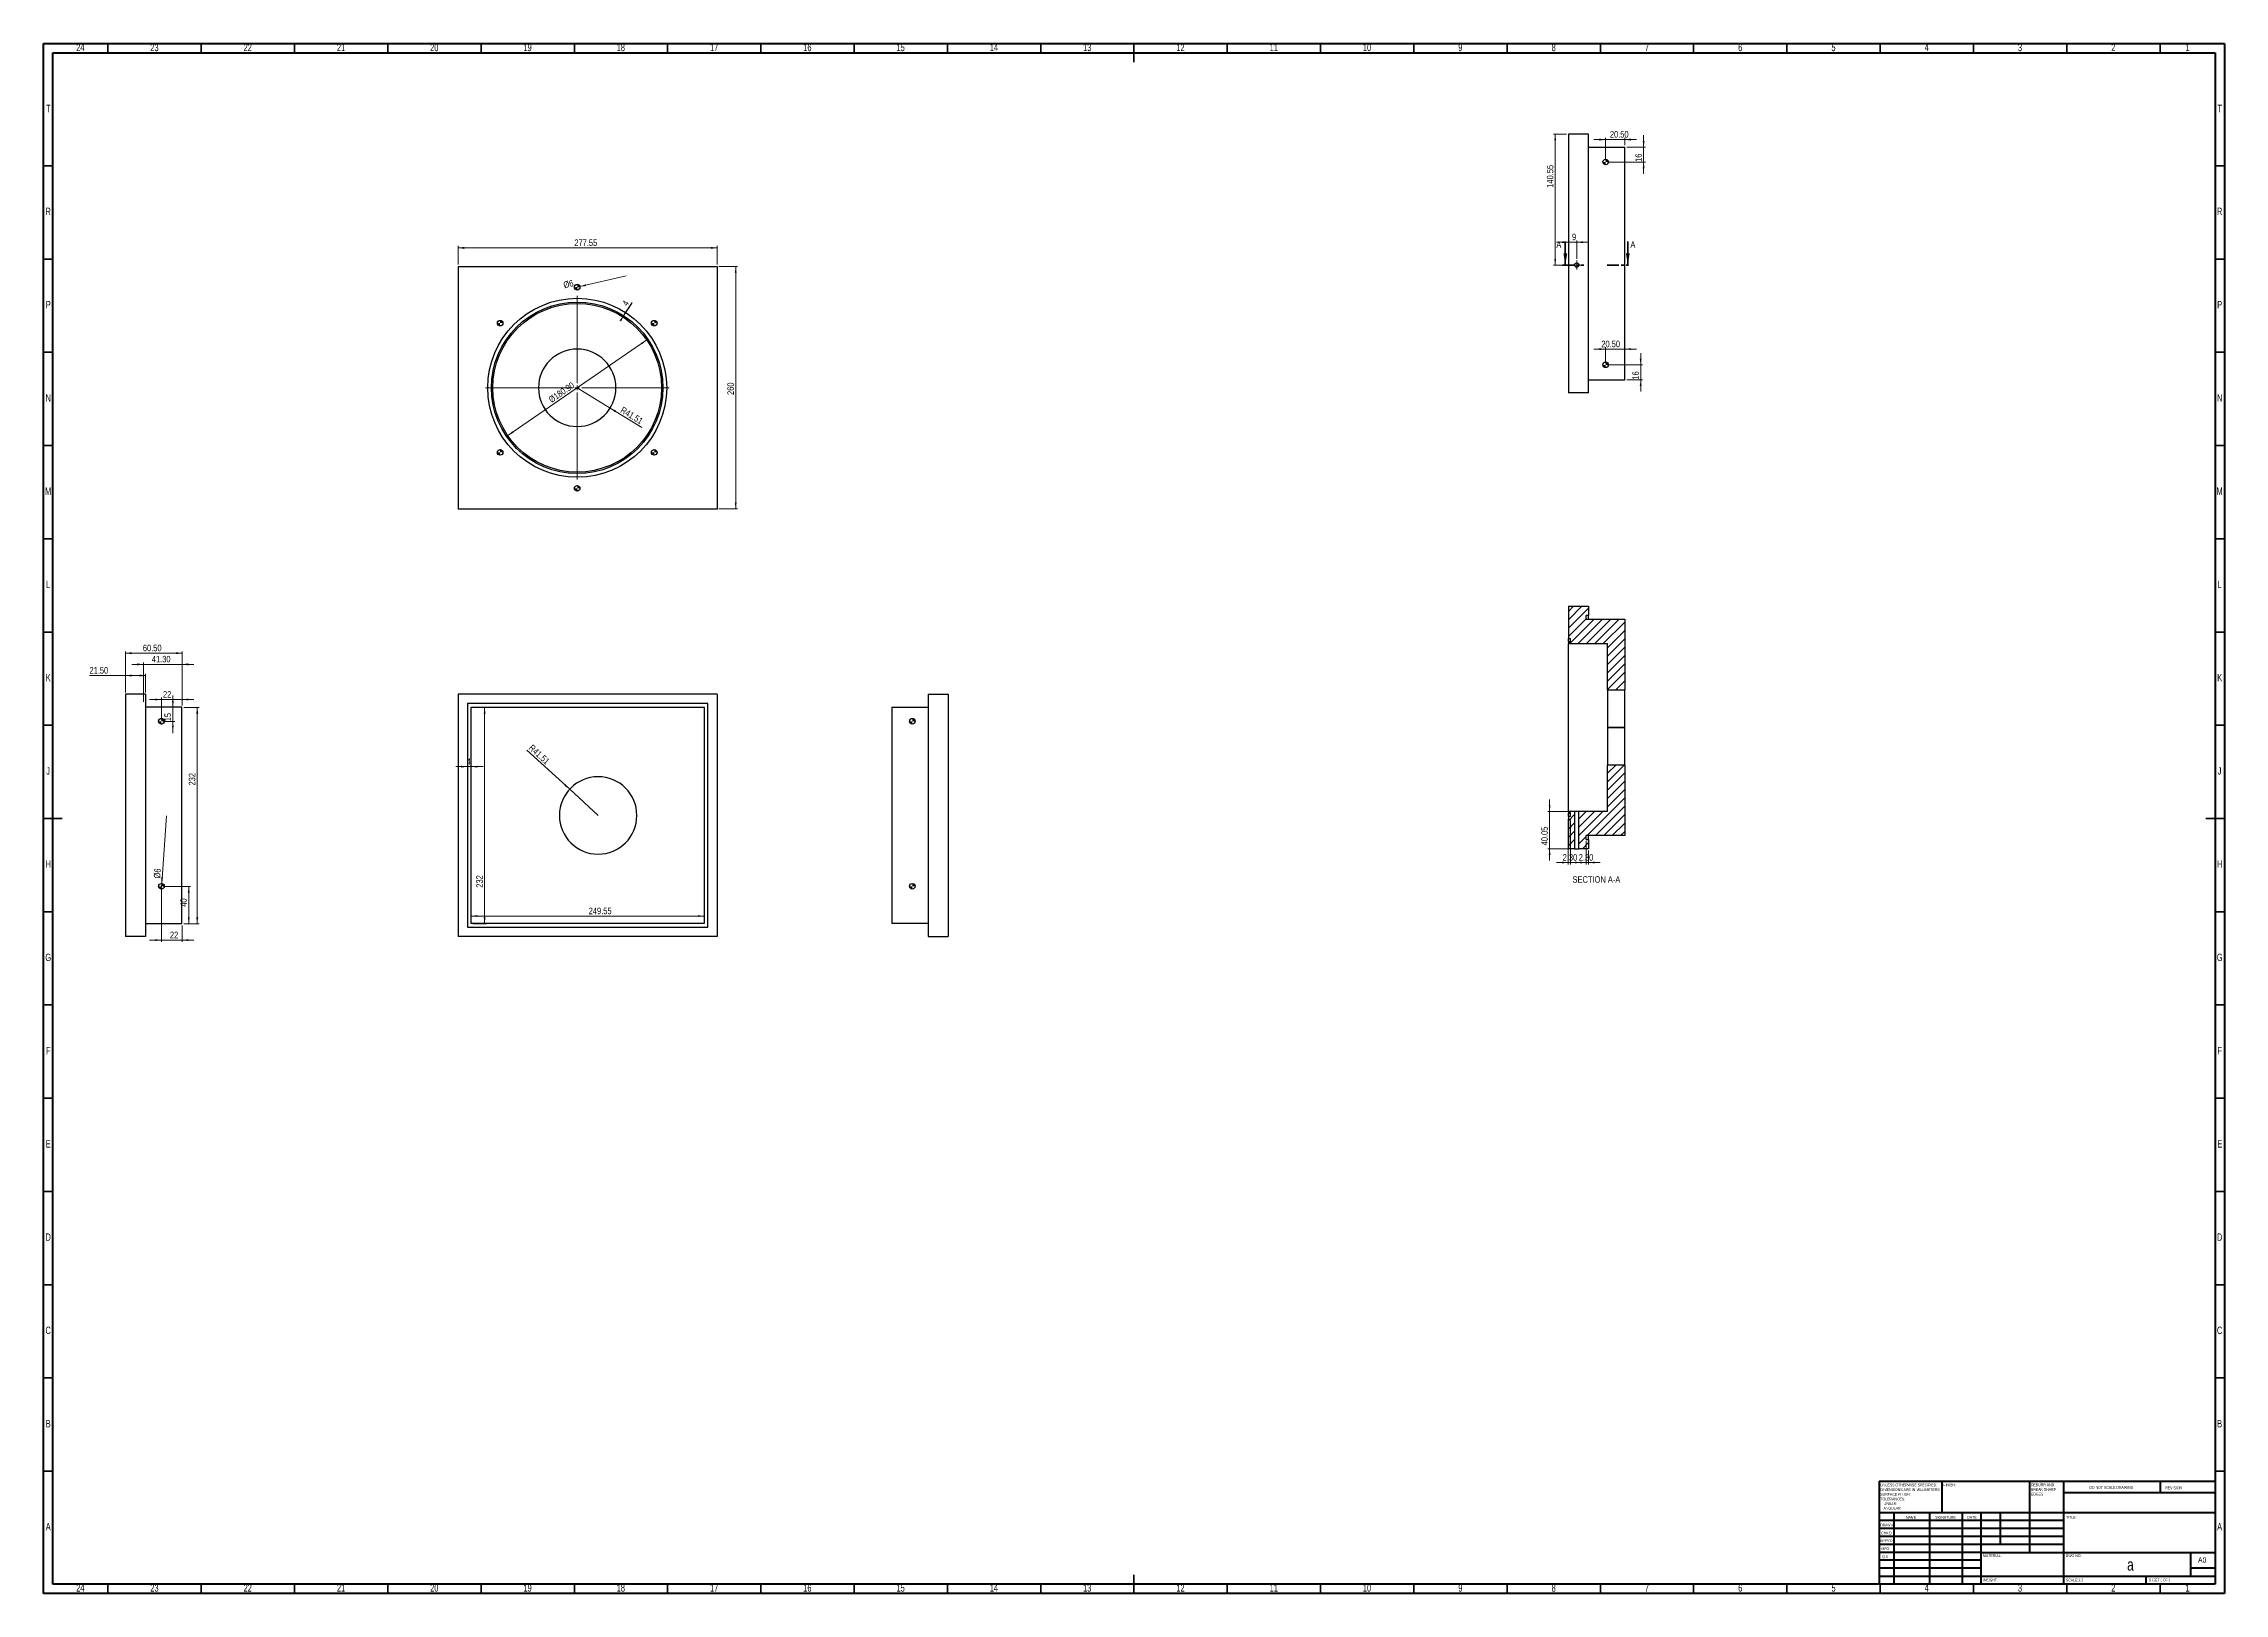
# Model space of a CAD drawing. Header units: millimetres. Extents: x 15 to 1184, y 5 to 836.
import ezdxf

# ---------------------------------------------------------------- set-up
doc = ezdxf.new("R2010")
doc.units = ezdxf.units.MM
doc.linetypes.add('PHANTOM', pattern=[12.7, 6.35, -1.27, 1.27, -1.27, 1.27, -1.27])
doc.styles.add('SLDTEXTSTYLE0', font='TXT', dxfattribs={"width": 0.75})
doc.styles.add('SLDTEXTSTYLE1', font='TXT', dxfattribs={"width": 0.686449})
doc.styles.add('SLDTEXTSTYLE2', font='TXT', dxfattribs={"width": 0.6875})
doc.dimstyles.new('SLDDIMSTYLE0', dxfattribs={"dimtxt": 3.5, "dimasz": 3.302, "dimexe": 0, "dimexo": 0.0625, "dimgap": 0.875, "dimtad": 1, "dimlfac": 2, "dimrnd": 1e-09, "dimzin": 12, "dimdsep": 46, "dimtxsty": 'SLDTEXTSTYLE0', "dimsah": 1, "dimcen": 0.09, "dimadec": 0, "dimazin": 3, "dimtfac": 1, "dimtofl": 0, "dimtmove": 0, "dimatfit": 3, "dimfxl": 0, "dimfrac": 2, "dimtolj": 1, "dimtzin": 12, "dimarcsym": 0})
doc.dimstyles.new('SLDDIMSTYLE1', dxfattribs={"dimtxt": 3.5, "dimasz": 3.302, "dimexe": 0, "dimexo": 0.0625, "dimgap": 0.875, "dimtad": 1, "dimlfac": 2, "dimrnd": 1e-09, "dimzin": 12, "dimdsep": 46, "dimtxsty": 'SLDTEXTSTYLE0', "dimblk1": 'NONE', "dimsah": 1, "dimcen": 0, "dimadec": 0, "dimazin": 3, "dimtfac": 1, "dimtmove": 0, "dimatfit": 3, "dimldrblk": 'NONE', "dimfxl": 0, "dimfrac": 2, "dimtolj": 1, "dimtzin": 12, "dimarcsym": 0})
doc.dimstyles.new('SLDDIMSTYLE2', dxfattribs={"dimtxt": 3.5, "dimasz": 3.302, "dimexe": 0, "dimexo": 0.0625, "dimgap": 0.875, "dimtad": 1, "dimlfac": 2, "dimrnd": 1e-09, "dimzin": 4, "dimdsep": 46, "dimtxsty": 'SLDTEXTSTYLE0', "dimsah": 1, "dimcen": 0, "dimadec": 0, "dimazin": 1, "dimtfac": 1, "dimtmove": 0, "dimatfit": 3, "dimfxl": 0, "dimfrac": 2, "dimtolj": 1, "dimtzin": 12, "dimarcsym": 0})
doc.dimstyles.new('SLDDIMSTYLE3', dxfattribs={"dimtxt": 3.5, "dimasz": 3.302, "dimexe": 0, "dimexo": 0.0625, "dimgap": 0.875, "dimtad": 1, "dimlfac": 2, "dimrnd": 1e-09, "dimzin": 12, "dimdsep": 46, "dimtxsty": 'SLDTEXTSTYLE0', "dimsah": 1, "dimcen": 0.09, "dimadec": 0, "dimazin": 3, "dimtfac": 1, "dimtmove": 0, "dimatfit": 0, "dimfxl": 0, "dimfrac": 2, "dimtolj": 1, "dimtzin": 12, "dimarcsym": 0})
doc.dimstyles.new('SLDDIMSTYLE4', dxfattribs={"dimtxt": 3.5, "dimasz": 3.302, "dimexe": 0, "dimexo": 0.0625, "dimgap": 0.875, "dimtad": 1, "dimlfac": 2, "dimrnd": 1e-09, "dimzin": 12, "dimdsep": 46, "dimtxsty": 'SLDTEXTSTYLE0', "dimsah": 1, "dimcen": 0, "dimadec": 0, "dimazin": 3, "dimtfac": 1, "dimtofl": 0, "dimtmove": 0, "dimatfit": 3, "dimfxl": 0, "dimfrac": 2, "dimtolj": 1, "dimtzin": 12, "dimarcsym": 0})
doc.dimstyles.new('SLDDIMSTYLE5', dxfattribs={"dimtxt": 3.5, "dimasz": 3.302, "dimexe": 0, "dimexo": 0.0625, "dimgap": 0.875, "dimtad": 1, "dimlfac": 2, "dimrnd": 1e-09, "dimzin": 4, "dimdsep": 46, "dimtxsty": 'SLDTEXTSTYLE0', "dimsah": 1, "dimcen": 0.09, "dimadec": 0, "dimazin": 1, "dimtfac": 1, "dimtofl": 0, "dimtmove": 0, "dimatfit": 3, "dimfxl": 0, "dimfrac": 2, "dimtolj": 1, "dimtzin": 12, "dimarcsym": 0})
doc.dimstyles.new('SLDDIMSTYLE6', dxfattribs={"dimtxt": 3.5, "dimasz": 3.302, "dimexe": 0, "dimexo": 0.0625, "dimgap": 0.875, "dimtad": 1, "dimlfac": 2, "dimrnd": 1e-09, "dimzin": 4, "dimdsep": 46, "dimtxsty": 'SLDTEXTSTYLE0', "dimsah": 1, "dimcen": 0.09, "dimadec": 0, "dimazin": 1, "dimtfac": 1, "dimtmove": 0, "dimatfit": 0, "dimfxl": 0, "dimfrac": 2, "dimtolj": 1, "dimtzin": 12, "dimarcsym": 0})

msp = doc.modelspace()

# ---------------------------------------------------------------- texts
at = {"color": 7, "linetype": 'Continuous', "lineweight": 0}
for s, insert, char_height, attachment_point, style in [('24', (34.6701, 835.9205), 3.96875, 2, 'SLDTEXTSTYLE0'), ('23', (74.4201, 835.9205), 3.96875, 2, 'SLDTEXTSTYLE0'), ('22', (124.4201, 835.9205), 3.96875, 2, 'SLDTEXTSTYLE0'), ('21', (174.4201, 835.9205), 3.96875, 2, 'SLDTEXTSTYLE0'), ('20', (224.4201, 835.9205), 3.96875, 2, 'SLDTEXTSTYLE0'), ('19', (274.4201, 835.9205), 3.96875, 2, 'SLDTEXTSTYLE0'), ('18', (324.4201, 835.9205), 3.96875, 2, 'SLDTEXTSTYLE0'), ('17', (374.4201, 835.9205), 3.96875, 2, 'SLDTEXTSTYLE0'), ('16', (424.4201, 835.9205), 3.96875, 2, 'SLDTEXTSTYLE0'), ('15', (474.4201, 835.9205), 3.96875, 2, 'SLDTEXTSTYLE0'), ('14', (524.4201, 835.9205), 3.96875, 2, 'SLDTEXTSTYLE0'), ('13', (574.4201, 835.9205), 3.96875, 2, 'SLDTEXTSTYLE0'), ('12', (624.4201, 835.9205), 3.96875, 2, 'SLDTEXTSTYLE0'), ('11', (674.4201, 835.9205), 3.96875, 2, 'SLDTEXTSTYLE0'), ('10', (724.4201, 835.9205), 3.96875, 2, 'SLDTEXTSTYLE0'), ('9', (774.46, 835.9205), 3.9688, 2, 'SLDTEXTSTYLE0'), ('8', (824.46, 835.9205), 3.9688, 2, 'SLDTEXTSTYLE0'), ('7', (874.46, 835.9205), 3.9688, 2, 'SLDTEXTSTYLE0'), ('6', (924.46, 835.9205), 3.9688, 2, 'SLDTEXTSTYLE0'), ('5', (974.46, 835.9205), 3.9688, 2, 'SLDTEXTSTYLE0'), ('4', (1024.46, 835.9205), 3.9688, 2, 'SLDTEXTSTYLE0'), ('3', (1074.46, 835.9205), 3.9688, 2, 'SLDTEXTSTYLE0'), ('2', (1124.46, 835.9205), 3.9688, 2, 'SLDTEXTSTYLE0'), ('1', (1164.21, 835.9205), 3.9688, 2, 'SLDTEXTSTYLE0'), ('T', (17.5501, 803.1705), 3.9688, 2, 'SLDTEXTSTYLE0'), ('T', (1181.5501, 803.1705), 3.9688, 2, 'SLDTEXTSTYLE0'), ('R', (17.4444, 748.0166), 3.9688, 2, 'SLDTEXTSTYLE0'), ('R', (1181.4444, 748.0166), 3.9688, 2, 'SLDTEXTSTYLE0'), ('P', (17.4848, 698.0166), 3.9688, 2, 'SLDTEXTSTYLE0'), ('P', (1181.4848, 698.0166), 3.9688, 2, 'SLDTEXTSTYLE0'), ('N', (17.4637, 648.0166), 3.9688, 2, 'SLDTEXTSTYLE0'), ('N', (1181.4637, 648.0166), 3.9688, 2, 'SLDTEXTSTYLE0'), ('M', (17.4237, 598.0166), 3.9688, 2, 'SLDTEXTSTYLE0'), ('M', (1181.4237, 598.0166), 3.9688, 2, 'SLDTEXTSTYLE0'), ('L', (17.4545, 548.0166), 3.9688, 2, 'SLDTEXTSTYLE0'), ('L', (1181.4545, 548.0166), 3.9688, 2, 'SLDTEXTSTYLE0'), ('K', (17.4885, 498.0166), 3.9688, 2, 'SLDTEXTSTYLE0'), ('K', (1181.4885, 498.0166), 3.9688, 2, 'SLDTEXTSTYLE0'), ('J', (17.4031, 448.0166), 3.9688, 2, 'SLDTEXTSTYLE0'), ('J', (1181.4031, 448.0166), 3.9688, 2, 'SLDTEXTSTYLE0'), ('H', (17.4904, 398.0166), 3.9688, 2, 'SLDTEXTSTYLE0'), ('H', (1181.4904, 398.0166), 3.9688, 2, 'SLDTEXTSTYLE0'), ('SECTION A-A', (847.3901, 389.5547), 3.5, 2, 'SLDTEXTSTYLE0'), ('G', (17.4867, 348.0166), 3.9688, 2, 'SLDTEXTSTYLE0'), ('G', (1181.4867, 348.0166), 3.9688, 2, 'SLDTEXTSTYLE0'), ('F', (17.4577, 298.0166), 3.9688, 2, 'SLDTEXTSTYLE0'), ('F', (1181.4577, 298.0166), 3.9688, 2, 'SLDTEXTSTYLE0'), ('E', (17.5078, 248.0166), 3.9688, 2, 'SLDTEXTSTYLE0'), ('E', (1181.5078, 248.0166), 3.9688, 2, 'SLDTEXTSTYLE0'), ('D', (17.4527, 198.0166), 3.9688, 2, 'SLDTEXTSTYLE0'), ('D', (1181.4527, 198.0166), 3.9688, 2, 'SLDTEXTSTYLE0'), ('C', (17.4587, 148.0166), 3.9688, 2, 'SLDTEXTSTYLE0'), ('C', (1181.4587, 148.0166), 3.9688, 2, 'SLDTEXTSTYLE0'), ('B', (17.4706, 98.0166), 3.9688, 2, 'SLDTEXTSTYLE0'), ('B', (1181.4706, 98.0166), 3.9688, 2, 'SLDTEXTSTYLE0'), ('FINISH:', (1033.3713, 63.9193), 1.5, 1, 'SLDTEXTSTYLE0'), ('DO NOT SCALE DRAWING', (1111.6146, 62.533), 1.5, 1, 'SLDTEXTSTYLE0'), ('REVISION', (1152.3276, 62.3349), 1.5, 1, 'SLDTEXTSTYLE0'), ('A', (17.4637, 42.7666), 3.9688, 2, 'SLDTEXTSTYLE0'), ('DRAWN', (999.6434, 42.3848), 1.5, 1, 'SLDTEXTSTYLE1'), ("CHK'D", (999.9392, 38.1619), 1.5, 1, 'SLDTEXTSTYLE0'), ('NAME', (1013.3222, 46.5015), 1.5, 1, 'SLDTEXTSTYLE0'), ('SIGNATURE', (1029.0336, 46.5618), 1.5, 1, 'SLDTEXTSTYLE0'), ('DATE', (1046.2147, 46.5762), 1.5, 1, 'SLDTEXTSTYLE0'), ('TITLE:', (1099.0902, 46.5762), 1.5, 1, 'SLDTEXTSTYLE0'), ('A', (1181.4637, 42.7666), 3.9688, 2, 'SLDTEXTSTYLE0'), ("APPV'D", (999.4017, 34.0659), 1.5, 1, 'SLDTEXTSTYLE0'), ('MFG', (1000.124, 29.7158), 1.5, 1, 'SLDTEXTSTYLE0'), ('Q.A', (1000.509, 25.5047), 1.5, 1, 'SLDTEXTSTYLE0'), ('MATERIAL:', (1054.6459, 25.9861), 1.5, 1, 'SLDTEXTSTYLE0'), ('DWG NO.', (1098.953, 25.9861), 1.5, 1, 'SLDTEXTSTYLE0'), ('A0', (1169.8712, 24.4064), 2.91042, 1, 'SLDTEXTSTYLE0'), ('WEIGHT:', (1054.6178, 12.9493), 1.4986, 1, 'SLDTEXTSTYLE0'), ('SCALE:1:2', (1099.074, 12.9001), 1.5, 1, 'SLDTEXTSTYLE0'), ('a', (1133.6564, 23.6069), 6.35, 2, 'SLDTEXTSTYLE0'), ('SHEET 1 OF 1', (1143.4783, 12.9001), 1.5, 1, 'SLDTEXTSTYLE2'), ('24', (34.6701, 9.9205), 3.96875, 2, 'SLDTEXTSTYLE0'), ('23', (74.4201, 9.9205), 3.96875, 2, 'SLDTEXTSTYLE0'), ('22', (124.4201, 9.9205), 3.96875, 2, 'SLDTEXTSTYLE0'), ('21', (174.4201, 9.9205), 3.96875, 2, 'SLDTEXTSTYLE0'), ('20', (224.4201, 9.9205), 3.96875, 2, 'SLDTEXTSTYLE0'), ('19', (274.4201, 9.9205), 3.96875, 2, 'SLDTEXTSTYLE0'), ('18', (324.4201, 9.9205), 3.96875, 2, 'SLDTEXTSTYLE0'), ('17', (374.4201, 9.9205), 3.96875, 2, 'SLDTEXTSTYLE0'), ('16', (424.4201, 9.9205), 3.96875, 2, 'SLDTEXTSTYLE0'), ('15', (474.4201, 9.9205), 3.96875, 2, 'SLDTEXTSTYLE0'), ('14', (524.4201, 9.9205), 3.96875, 2, 'SLDTEXTSTYLE0'), ('13', (574.4201, 9.9205), 3.96875, 2, 'SLDTEXTSTYLE0'), ('12', (624.4201, 9.9205), 3.96875, 2, 'SLDTEXTSTYLE0'), ('11', (674.4201, 9.9205), 3.96875, 2, 'SLDTEXTSTYLE0'), ('10', (724.4201, 9.9205), 3.96875, 2, 'SLDTEXTSTYLE0'), ('9', (774.46, 9.9205), 3.9688, 2, 'SLDTEXTSTYLE0'), ('8', (824.46, 9.9205), 3.9688, 2, 'SLDTEXTSTYLE0'), ('7', (874.46, 9.9205), 3.9688, 2, 'SLDTEXTSTYLE0'), ('6', (924.46, 9.9205), 3.9688, 2, 'SLDTEXTSTYLE0'), ('5', (974.46, 9.9205), 3.9688, 2, 'SLDTEXTSTYLE0'), ('4', (1024.46, 9.9205), 3.9688, 2, 'SLDTEXTSTYLE0'), ('3', (1074.46, 9.9205), 3.9688, 2, 'SLDTEXTSTYLE0'), ('2', (1124.46, 9.9205), 3.9688, 2, 'SLDTEXTSTYLE0'), ('1', (1164.21, 9.9205), 3.9688, 2, 'SLDTEXTSTYLE0')]:
    msp.add_mtext(s, dxfattribs=dict(at, insert=insert, char_height=char_height, attachment_point=attachment_point, style=style))
at = {"color": 7, "linetype": 'Continuous', "char_height": 3.5, "attachment_point": 1, "style": 'SLDTEXTSTYLE0'}
for insert in [(825.8866, 729.948), (865.5971, 729.948)]:
    msp.add_mtext('A', dxfattribs=dict(at, insert=insert))

# ---------------------------------------------------------------- blocks, each defined once
blk = doc.blocks.new('SW_NOTE_0')
at = {"color": 0, "linetype": 'Continuous', "lineweight": 0, "char_height": 1.5, "attachment_point": 1, "style": 'SLDTEXTSTYLE0'}
for s, insert in [('UNLESS OTHERWISE SPECIFIED:', (0, 1.9)), ('TOLERANCES:', (0, -5.6)), ('DIMENSIONS ARE IN MILLIMETERS', (0, -0.6)), ('SURFACE FINISH:', (0, -3.1)), ('ANGULAR:', (1.7, -10.6)), ('LINEAR:', (1.7, -8.1))]:
    blk.add_mtext(s, dxfattribs=dict(at, insert=insert))
blk = doc.blocks.new('SW_NOTE_1')
at = {"color": 0, "linetype": 'Continuous', "lineweight": 0, "char_height": 1.5, "attachment_point": 1, "style": 'SLDTEXTSTYLE0'}
for s, insert in [('DEBURR AND', (0, 1.9)), ('BREAK SHARP', (0, -0.6)), ('EDGES', (0, -3.1))]:
    blk.add_mtext(s, dxfattribs=dict(at, insert=insert))
blk = doc.blocks.new('_D')
at = {"color": 7, "linetype": 'Continuous', "lineweight": 18}
for p, q in [((237.2, 717.5), (237.2, 727.5)), ((237.2, 726.5), (376, 726.5)), ((376, 717.5), (376, 727.5))]:
    blk.add_line(p, q, dxfattribs=at)
for points in [[(237.2, 726.5), (240.5, 725.9), (240.5, 727)], [(376, 726.5), (372.7, 727), (372.7, 725.9)]]:
    blk.add_solid(points, dxfattribs=at)
at = {"color": 7, "linetype": 'Continuous', "lineweight": 18, "insert": (299.5, 731), "char_height": 3.5, "attachment_point": 1, "style": 'SLDTEXTSTYLE0'}
blk.add_mtext('277.55', dxfattribs=at)
blk = doc.blocks.new('_D_1')
at = {"color": 7, "linetype": 'Continuous', "lineweight": 18}
for p, q in [((377, 716.5), (387, 716.5)), ((386, 716.5), (386, 586.5)), ((377, 586.5), (387, 586.5))]:
    blk.add_line(p, q, dxfattribs=at)
for points in [[(386, 716.5), (385.5, 713.1), (386.5, 713.1)], [(386, 586.5), (386.5, 589.8), (385.5, 589.8)]]:
    blk.add_solid(points, dxfattribs=at)
at = {"color": 7, "linetype": 'Continuous', "lineweight": 18, "insert": (381.5, 647.6), "char_height": 3.5, "attachment_point": 1, "rotation": 90, "style": 'SLDTEXTSTYLE0'}
blk.add_mtext('260', dxfattribs=at)
blk = doc.blocks.new('_D_2')
at = {"color": 7, "linetype": 'Continuous', "lineweight": 18}
for q in [(299.6, 705), (327.3, 711.5)]:
    blk.add_line((302.5, 705.7), q, dxfattribs=at)
blk.add_solid([(302.5, 705.7), (305.8, 706), (305.6, 707)], dxfattribs=at)
at = {"color": 7, "linetype": 'Continuous', "lineweight": 18, "insert": (293.3, 708.2), "char_height": 3.5, "attachment_point": 1, "rotation": 13.1559, "style": 'SLDTEXTSTYLE0'}
blk.add_mtext('%%c6', dxfattribs=at)
blk = doc.blocks.new('_None')
blk = doc.blocks.new('_D_3')
at = {"color": 7, "linetype": 'Continuous', "lineweight": 18}
blk.add_line((338.3, 677.1), (263.8, 625.8), dxfattribs=at)
for points in [[(338.3, 677.1), (335.3, 675.6), (335.9, 674.8)], [(263.8, 625.8), (266.8, 627.3), (266.2, 628.1)]]:
    blk.add_solid(points, dxfattribs=at)
at = {"color": 7, "linetype": 'Continuous', "lineweight": 18, "insert": (285.3, 646.1), "char_height": 3.5, "attachment_point": 1, "rotation": 34.5098, "style": 'SLDTEXTSTYLE0'}
blk.add_mtext('%%c180.90', dxfattribs=at)
blk = doc.blocks.new('_D_4')
at = {"color": 7, "linetype": 'Continuous', "lineweight": 18}
for p, q in [((325.9, 690.1), (330.1, 696.5)), ((327, 691.8), (325.9, 690.1)), ((327, 691.8), (330.5, 697.1))]:
    blk.add_line(p, q, dxfattribs=at)
for points in [[(325.9, 690.1), (323.7, 687.6), (324.6, 687)], [(327, 691.8), (329.2, 694.3), (328.4, 694.8)]]:
    blk.add_solid(points, dxfattribs=at)
at = {"color": 7, "linetype": 'Continuous', "lineweight": 18, "insert": (324.9, 696.8), "char_height": 3.5, "attachment_point": 1, "rotation": 57.1963, "style": 'SLDTEXTSTYLE0'}
blk.add_mtext('4', dxfattribs=at)
blk = doc.blocks.new('_D_5')
at = {"color": 7, "linetype": 'Continuous', "lineweight": 18}
for q in [(301, 651.5), (335.7, 630.1)]:
    blk.add_line((318.7, 640.6), q, dxfattribs=at)
blk.add_solid([(318.7, 640.6), (321.2, 638.4), (321.8, 639.3)], dxfattribs=at)
at = {"color": 7, "linetype": 'Continuous', "lineweight": 18, "insert": (325.7, 641.5), "char_height": 3.5, "attachment_point": 1, "rotation": 328.3707, "style": 'SLDTEXTSTYLE0'}
blk.add_mtext('R41.51', dxfattribs=at)
blk = doc.blocks.new('SW_CENTERMARKSYMBOL_0')
at = {"color": 0, "linetype": 'Continuous', "lineweight": 0}
for p, q in [((0, 2.5), (0, 49.225)), ((-2.5, 0), (-49.225, 0)), ((0, 0), (-1.25, 0)), ((0, 0), (0, 1.25)), ((0, 0), (0, -1.25)), ((0, 0), (1.25, 0)), ((2.5, 0), (49.225, 0)), ((0, -2.5), (0, -49.225))]:
    blk.add_line(p, q, dxfattribs=at)
blk = doc.blocks.new('SW_DOWELSYMBOL_0')
at = {"linetype": 'Continuous', "lineweight": 0}
h = blk.add_hatch(color=0, dxfattribs=at)
edge = h.paths.add_edge_path(flags=0)
edge.add_arc((0, 0), 1.5, 180, 270)
edge.add_line((0, -1.5), (0, 0))
edge.add_line((0, 0), (-1.5, 0))
h = blk.add_hatch(color=0, dxfattribs=at)
edge = h.paths.add_edge_path(flags=0)
edge.add_arc((0, 0), 1.5, 0, 90)
edge.add_line((0, 1.5), (0, 0))
edge.add_line((0, 0), (1.5, 0))
at = {"color": 0, "linetype": 'Continuous', "lineweight": 0}
blk.add_circle((0, 0), 1.5, dxfattribs=at)
blk = doc.blocks.new('SW_DOWELSYMBOL_1')
at = {"linetype": 'Continuous', "lineweight": 0}
h = blk.add_hatch(color=0, dxfattribs=at)
edge = h.paths.add_edge_path(flags=0)
edge.add_arc((0, 0), 1.5, 180, 270)
edge.add_line((0, -1.5), (0, 0))
edge.add_line((0, 0), (-1.5, 0))
h = blk.add_hatch(color=0, dxfattribs=at)
edge = h.paths.add_edge_path(flags=0)
edge.add_arc((0, 0), 1.5, 0, 90)
edge.add_line((0, 1.5), (0, 0))
edge.add_line((0, 0), (1.5, 0))
at = {"color": 0, "linetype": 'Continuous', "lineweight": 0}
blk.add_circle((0, 0), 1.5, dxfattribs=at)
blk = doc.blocks.new('SW_DOWELSYMBOL_2')
at = {"linetype": 'Continuous', "lineweight": 0}
h = blk.add_hatch(color=0, dxfattribs=at)
edge = h.paths.add_edge_path(flags=0)
edge.add_arc((0, 0), 1.5, 180, 270)
edge.add_line((0, -1.5), (0, 0))
edge.add_line((0, 0), (-1.5, 0))
h = blk.add_hatch(color=0, dxfattribs=at)
edge = h.paths.add_edge_path(flags=0)
edge.add_arc((0, 0), 1.5, 0, 90)
edge.add_line((0, 1.5), (0, 0))
edge.add_line((0, 0), (1.5, 0))
at = {"color": 0, "linetype": 'Continuous', "lineweight": 0}
blk.add_circle((0, 0), 1.5, dxfattribs=at)
blk = doc.blocks.new('SW_DOWELSYMBOL_3')
at = {"linetype": 'Continuous', "lineweight": 0}
h = blk.add_hatch(color=0, dxfattribs=at)
edge = h.paths.add_edge_path(flags=0)
edge.add_arc((0, 0), 1.5, 180, 270)
edge.add_line((0, -1.5), (0, 0))
edge.add_line((0, 0), (-1.5, 0))
h = blk.add_hatch(color=0, dxfattribs=at)
edge = h.paths.add_edge_path(flags=0)
edge.add_arc((0, 0), 1.5, 0, 90)
edge.add_line((0, 1.5), (0, 0))
edge.add_line((0, 0), (1.5, 0))
at = {"color": 0, "linetype": 'Continuous', "lineweight": 0}
blk.add_circle((0, 0), 1.5, dxfattribs=at)
blk = doc.blocks.new('SW_DOWELSYMBOL_4')
at = {"linetype": 'Continuous', "lineweight": 0}
h = blk.add_hatch(color=0, dxfattribs=at)
edge = h.paths.add_edge_path(flags=0)
edge.add_arc((0, 0), 1.5, 180, 270)
edge.add_line((0, -1.5), (0, 0))
edge.add_line((0, 0), (-1.5, 0))
h = blk.add_hatch(color=0, dxfattribs=at)
edge = h.paths.add_edge_path(flags=0)
edge.add_arc((0, 0), 1.5, 0, 90)
edge.add_line((0, 1.5), (0, 0))
edge.add_line((0, 0), (1.5, 0))
at = {"color": 0, "linetype": 'Continuous', "lineweight": 0}
blk.add_circle((0, 0), 1.5, dxfattribs=at)
blk = doc.blocks.new('SW_DOWELSYMBOL_5')
at = {"linetype": 'Continuous', "lineweight": 0}
h = blk.add_hatch(color=0, dxfattribs=at)
edge = h.paths.add_edge_path(flags=0)
edge.add_arc((0, 0), 1.5, 180, 270)
edge.add_line((0, -1.5), (0, 0))
edge.add_line((0, 0), (-1.5, 0))
h = blk.add_hatch(color=0, dxfattribs=at)
edge = h.paths.add_edge_path(flags=0)
edge.add_arc((0, 0), 1.5, 0, 90)
edge.add_line((0, 1.5), (0, 0))
edge.add_line((0, 0), (1.5, 0))
at = {"color": 0, "linetype": 'Continuous', "lineweight": 0}
blk.add_circle((0, 0), 1.5, dxfattribs=at)
blk = doc.blocks.new('_D_6')
at = {"color": 7, "linetype": 'Continuous', "lineweight": 18}
for q in [(274.1, 457.2), (312.2, 422.1)]:
    blk.add_line((297, 436.2), q, dxfattribs=at)
blk.add_solid([(297, 436.2), (294.9, 438.8), (294.2, 438)], dxfattribs=at)
at = {"color": 7, "linetype": 'Continuous', "lineweight": 18, "insert": (277.1, 460.5), "char_height": 3.5, "attachment_point": 1, "rotation": 317.4412, "style": 'SLDTEXTSTYLE0'}
blk.add_mtext('R41.51', dxfattribs=at)
blk = doc.blocks.new('_D_7')
at = {"color": 7, "linetype": 'Continuous', "lineweight": 18}
for p, q in [((245.2, 480.1), (252.4, 480.1)), ((251.4, 364.1), (251.4, 480.1)), ((245.2, 364.1), (252.4, 364.1))]:
    blk.add_line(p, q, dxfattribs=at)
for points in [[(251.4, 480.1), (250.9, 476.8), (251.9, 476.8)], [(251.4, 364.1), (251.9, 367.5), (250.9, 367.5)]]:
    blk.add_solid(points, dxfattribs=at)
at = {"color": 7, "linetype": 'Continuous', "lineweight": 18, "insert": (246.9, 383.4), "char_height": 3.5, "attachment_point": 1, "rotation": 90, "style": 'SLDTEXTSTYLE0'}
blk.add_mtext('232', dxfattribs=at)
blk = doc.blocks.new('_D_8')
at = {"color": 7, "linetype": 'Continuous', "lineweight": 18}
for p, q in [((244.2, 365.1), (244.2, 369.2)), ((369, 368.2), (244.2, 368.2)), ((369, 365.1), (369, 369.2))]:
    blk.add_line(p, q, dxfattribs=at)
for points in [[(244.2, 368.2), (247.5, 367.7), (247.5, 368.7)], [(369, 368.2), (365.7, 368.7), (365.7, 367.7)]]:
    blk.add_solid(points, dxfattribs=at)
at = {"color": 7, "linetype": 'Continuous', "lineweight": 18, "insert": (307.2, 372.7), "char_height": 3.5, "attachment_point": 1, "style": 'SLDTEXTSTYLE0'}
blk.add_mtext('249.55', dxfattribs=at)
blk = doc.blocks.new('_D_9')
at = {"color": 7, "linetype": 'Continuous', "lineweight": 18}
for p, q in [((242.2, 448.3), (235.9, 448.3)), ((242.2, 448.3), (244.2, 448.3)), ((244.2, 448.3), (250.6, 448.3))]:
    blk.add_line(p, q, dxfattribs=at)
for points in [[(242.2, 448.3), (238.9, 448.8), (238.9, 447.8)], [(244.2, 448.3), (247.5, 447.8), (247.5, 448.8)]]:
    blk.add_solid(points, dxfattribs=at)
at = {"color": 7, "linetype": 'Continuous', "lineweight": 18, "insert": (241.8, 452.8), "char_height": 3.5, "attachment_point": 1, "style": 'SLDTEXTSTYLE0'}
blk.add_mtext('4', dxfattribs=at)
blk = doc.blocks.new('SW_DOWELSYMBOL_6')
at = {"linetype": 'Continuous', "lineweight": 0}
h = blk.add_hatch(color=0, dxfattribs=at)
edge = h.paths.add_edge_path(flags=0)
edge.add_arc((0, 0), 1.5, 180, 270)
edge.add_line((0, -1.5), (0, 0))
edge.add_line((0, 0), (-1.5, 0))
h = blk.add_hatch(color=0, dxfattribs=at)
edge = h.paths.add_edge_path(flags=0)
edge.add_arc((0, 0), 1.5, 0, 90)
edge.add_line((0, 1.5), (0, 0))
edge.add_line((0, 0), (1.5, 0))
at = {"color": 0, "linetype": 'Continuous', "lineweight": 0}
blk.add_circle((0, 0), 1.5, dxfattribs=at)
blk = doc.blocks.new('SW_DOWELSYMBOL_7')
at = {"linetype": 'Continuous', "lineweight": 0}
h = blk.add_hatch(color=0, dxfattribs=at)
edge = h.paths.add_edge_path(flags=0)
edge.add_arc((0, 0), 1.5, 180, 270)
edge.add_line((0, -1.5), (0, 0))
edge.add_line((0, 0), (-1.5, 0))
h = blk.add_hatch(color=0, dxfattribs=at)
edge = h.paths.add_edge_path(flags=0)
edge.add_arc((0, 0), 1.5, 0, 90)
edge.add_line((0, 1.5), (0, 0))
edge.add_line((0, 0), (1.5, 0))
at = {"color": 0, "linetype": 'Continuous', "lineweight": 0}
blk.add_circle((0, 0), 1.5, dxfattribs=at)
blk = doc.blocks.new('_D_10')
at = {"color": 7, "linetype": 'Continuous', "lineweight": 18}
for p, q in [((58.9, 488.1), (58.9, 510.1)), ((58.9, 509.1), (89.2, 509.1)), ((89.2, 481.1), (89.2, 510.1))]:
    blk.add_line(p, q, dxfattribs=at)
for points in [[(58.9, 509.1), (62.2, 508.6), (62.2, 509.7)], [(89.2, 509.1), (85.9, 509.7), (85.9, 508.6)]]:
    blk.add_solid(points, dxfattribs=at)
at = {"color": 7, "linetype": 'Continuous', "lineweight": 18, "insert": (68.2, 513.7), "char_height": 3.5, "attachment_point": 1, "style": 'SLDTEXTSTYLE0'}
blk.add_mtext('60.50', dxfattribs=at)
blk = doc.blocks.new('_D_11')
at = {"color": 7, "linetype": 'Continuous', "lineweight": 18}
for p, q in [((68.5, 503.1), (62.2, 503.1)), ((68.5, 483.1), (68.5, 504.1)), ((89.2, 503.1), (68.5, 503.1)), ((89.2, 481.1), (89.2, 504.1)), ((89.2, 503.1), (95.5, 503.1))]:
    blk.add_line(p, q, dxfattribs=at)
for points in [[(68.5, 503.1), (65.2, 503.7), (65.2, 502.6)], [(89.2, 503.1), (92.5, 502.6), (92.5, 503.7)]]:
    blk.add_solid(points, dxfattribs=at)
at = {"color": 7, "linetype": 'Continuous', "lineweight": 18, "insert": (73, 507.7), "char_height": 3.5, "attachment_point": 1, "style": 'SLDTEXTSTYLE0'}
blk.add_mtext('41.30', dxfattribs=at)
blk = doc.blocks.new('_D_12')
at = {"color": 7, "linetype": 'Continuous', "lineweight": 18}
for p, q in [((58.9, 497.1), (39.6, 497.1)), ((58.9, 488.1), (58.9, 498.1)), ((69.7, 497.1), (58.9, 497.1)), ((69.7, 488.1), (69.7, 498.1))]:
    blk.add_line(p, q, dxfattribs=at)
for points in [[(58.9, 497.1), (62.2, 496.6), (62.2, 497.7)], [(69.7, 497.1), (66.4, 497.7), (66.4, 496.6)]]:
    blk.add_solid(points, dxfattribs=at)
at = {"color": 7, "linetype": 'Continuous', "lineweight": 18, "insert": (39.6, 501.7), "char_height": 3.5, "attachment_point": 1, "style": 'SLDTEXTSTYLE0'}
blk.add_mtext('21.50', dxfattribs=at)
blk = doc.blocks.new('_D_13')
at = {"color": 7, "linetype": 'Continuous', "lineweight": 18}
for q in [(80.8, 422), (78.1, 382.7)]:
    blk.add_line((78.3, 385.6), q, dxfattribs=at)
blk.add_solid([(78.3, 385.6), (79, 388.9), (78, 389)], dxfattribs=at)
at = {"color": 7, "linetype": 'Continuous', "lineweight": 18, "insert": (74, 388.5), "char_height": 3.5, "attachment_point": 1, "rotation": 85.9578, "style": 'SLDTEXTSTYLE0'}
blk.add_mtext('%%c6', dxfattribs=at)
blk = doc.blocks.new('_D_14')
at = {"color": 7, "linetype": 'Continuous', "lineweight": 18}
for p, q in [((90.2, 480.1), (98.3, 480.1)), ((97.3, 364.1), (97.3, 480.1)), ((90.2, 364.1), (98.3, 364.1))]:
    blk.add_line(p, q, dxfattribs=at)
for points in [[(97.3, 480.1), (96.8, 476.8), (97.9, 476.8)], [(97.3, 364.1), (97.9, 367.5), (96.8, 367.5)]]:
    blk.add_solid(points, dxfattribs=at)
at = {"color": 7, "linetype": 'Continuous', "lineweight": 18, "insert": (92.8, 438.2), "char_height": 3.5, "attachment_point": 1, "rotation": 90, "style": 'SLDTEXTSTYLE0'}
blk.add_mtext('232', dxfattribs=at)
blk = doc.blocks.new('_D_15')
at = {"color": 7, "linetype": 'Continuous', "lineweight": 18}
for p, q in [((84.3, 480.1), (84.3, 486.5)), ((84.3, 480.1), (84.3, 472.6)), ((79.2, 472.6), (85.3, 472.6)), ((84.3, 472.6), (84.3, 466.3))]:
    blk.add_line(p, q, dxfattribs=at)
for points in [[(84.3, 480.1), (84.8, 483.5), (83.8, 483.5)], [(84.3, 472.6), (83.8, 469.3), (84.8, 469.3)]]:
    blk.add_solid(points, dxfattribs=at)
at = {"color": 7, "linetype": 'Continuous', "lineweight": 18, "insert": (79.8, 472.6), "char_height": 3.5, "attachment_point": 1, "rotation": 90, "style": 'SLDTEXTSTYLE0'}
blk.add_mtext('15', dxfattribs=at)
blk = doc.blocks.new('_D_16')
at = {"color": 7, "linetype": 'Continuous', "lineweight": 18}
for p, q in [((78.2, 484.3), (71.8, 484.3)), ((78.2, 473.6), (78.2, 485.3)), ((78.2, 484.3), (89.2, 484.3)), ((89.2, 481.1), (89.2, 485.3)), ((89.2, 484.3), (95.5, 484.3))]:
    blk.add_line(p, q, dxfattribs=at)
for points in [[(78.2, 484.3), (74.9, 484.8), (74.9, 483.8)], [(89.2, 484.3), (92.5, 483.8), (92.5, 484.8)]]:
    blk.add_solid(points, dxfattribs=at)
at = {"color": 7, "linetype": 'Continuous', "lineweight": 18, "insert": (79, 488.8), "char_height": 3.5, "attachment_point": 1, "style": 'SLDTEXTSTYLE0'}
blk.add_mtext('22', dxfattribs=at)
blk = doc.blocks.new('_D_17')
at = {"color": 7, "linetype": 'Continuous', "lineweight": 18}
for p, q in [((78.2, 383.1), (78.2, 354.3)), ((89.2, 363.1), (89.2, 354.3)), ((78.2, 355.3), (71.8, 355.3)), ((78.2, 355.3), (89.2, 355.3)), ((89.2, 355.3), (95.5, 355.3))]:
    blk.add_line(p, q, dxfattribs=at)
for points in [[(78.2, 355.3), (74.9, 355.8), (74.9, 354.8)], [(89.2, 355.3), (92.5, 354.8), (92.5, 355.8)]]:
    blk.add_solid(points, dxfattribs=at)
at = {"color": 7, "linetype": 'Continuous', "lineweight": 18, "insert": (82.7, 359.8), "char_height": 3.5, "attachment_point": 1, "style": 'SLDTEXTSTYLE0'}
blk.add_mtext('22', dxfattribs=at)
blk = doc.blocks.new('_D_18')
at = {"color": 7, "linetype": 'Continuous', "lineweight": 18}
for p, q in [((79.2, 384.1), (93.8, 384.1)), ((92.8, 384.1), (92.8, 364.1)), ((90.2, 364.1), (93.8, 364.1))]:
    blk.add_line(p, q, dxfattribs=at)
for points in [[(92.8, 384.1), (92.3, 380.8), (93.3, 380.8)], [(92.8, 364.1), (93.3, 367.5), (92.3, 367.5)]]:
    blk.add_solid(points, dxfattribs=at)
at = {"color": 7, "linetype": 'Continuous', "lineweight": 18, "insert": (88.3, 373.2), "char_height": 3.5, "attachment_point": 1, "rotation": 90, "style": 'SLDTEXTSTYLE0'}
blk.add_mtext('40', dxfattribs=at)
blk = doc.blocks.new('SW_DOWELSYMBOL_8')
at = {"linetype": 'Continuous', "lineweight": 0}
h = blk.add_hatch(color=0, dxfattribs=at)
edge = h.paths.add_edge_path(flags=0)
edge.add_arc((0, 0), 1.5, 180, 270)
edge.add_line((0, -1.5), (0, 0))
edge.add_line((0, 0), (-1.5, 0))
h = blk.add_hatch(color=0, dxfattribs=at)
edge = h.paths.add_edge_path(flags=0)
edge.add_arc((0, 0), 1.5, 0, 90)
edge.add_line((0, 1.5), (0, 0))
edge.add_line((0, 0), (1.5, 0))
at = {"color": 0, "linetype": 'Continuous', "lineweight": 0}
blk.add_circle((0, 0), 1.5, dxfattribs=at)
blk = doc.blocks.new('SW_DOWELSYMBOL_9')
at = {"linetype": 'Continuous', "lineweight": 0}
h = blk.add_hatch(color=0, dxfattribs=at)
edge = h.paths.add_edge_path(flags=0)
edge.add_arc((0, 0), 1.5, 180, 270)
edge.add_line((0, -1.5), (0, 0))
edge.add_line((0, 0), (-1.5, 0))
h = blk.add_hatch(color=0, dxfattribs=at)
edge = h.paths.add_edge_path(flags=0)
edge.add_arc((0, 0), 1.5, 0, 90)
edge.add_line((0, 1.5), (0, 0))
edge.add_line((0, 0), (1.5, 0))
at = {"color": 0, "linetype": 'Continuous', "lineweight": 0}
blk.add_circle((0, 0), 1.5, dxfattribs=at)
blk = doc.blocks.new('_D_19')
at = {"color": 7, "linetype": 'Continuous', "lineweight": 18}
for p, q in [((832.3, 729.5), (826, 729.5)), ((836.8, 729.5), (832.3, 729.5)), ((836.8, 720.6), (836.8, 730.5)), ((836.8, 729.5), (843.2, 729.5))]:
    blk.add_line(p, q, dxfattribs=at)
for points in [[(832.3, 729.5), (829, 730), (829, 729)], [(836.8, 729.5), (840.1, 729), (840.1, 730)]]:
    blk.add_solid(points, dxfattribs=at)
at = {"color": 7, "linetype": 'Continuous', "lineweight": 18, "insert": (834.3, 734.1), "char_height": 3.5, "attachment_point": 1, "style": 'SLDTEXTSTYLE0'}
blk.add_mtext('9', dxfattribs=at)
blk = doc.blocks.new('_D_20')
at = {"color": 7, "linetype": 'Continuous', "lineweight": 18}
for p, q in [((831.3, 787.5), (824.3, 787.5)), ((825.3, 717.2), (825.3, 787.5)), ((833.5, 717.2), (824.3, 717.2))]:
    blk.add_line(p, q, dxfattribs=at)
for points in [[(825.3, 787.5), (824.8, 784.2), (825.8, 784.2)], [(825.3, 717.2), (825.8, 720.5), (824.8, 720.5)]]:
    blk.add_solid(points, dxfattribs=at)
at = {"color": 7, "linetype": 'Continuous', "lineweight": 18, "insert": (820.8, 758.7), "char_height": 3.5, "attachment_point": 1, "rotation": 90, "style": 'SLDTEXTSTYLE0'}
blk.add_mtext('140.55', dxfattribs=at)
blk = doc.blocks.new('_D_21')
at = {"color": 7, "linetype": 'Continuous', "lineweight": 18}
for p, q in [((852.3, 784.5), (846, 784.5)), ((852.3, 773.5), (852.3, 785.5)), ((852.3, 784.5), (862.6, 784.5)), ((862.6, 781.5), (862.6, 785.5)), ((862.6, 784.5), (868.9, 784.5))]:
    blk.add_line(p, q, dxfattribs=at)
for points in [[(852.3, 784.5), (849, 785.1), (849, 784)], [(862.6, 784.5), (865.9, 784), (865.9, 785.1)]]:
    blk.add_solid(points, dxfattribs=at)
at = {"color": 7, "linetype": 'Continuous', "lineweight": 18, "insert": (854.6, 789.1), "char_height": 3.5, "attachment_point": 1, "style": 'SLDTEXTSTYLE0'}
blk.add_mtext('20.50', dxfattribs=at)
blk = doc.blocks.new('_D_22')
at = {"color": 7, "linetype": 'Continuous', "lineweight": 18}
for p, q in [((872.7, 780.5), (872.7, 786.9)), ((853.3, 772.5), (873.7, 772.5)), ((863.6, 780.5), (873.7, 780.5)), ((872.7, 772.5), (872.7, 780.5)), ((872.7, 772.5), (872.7, 766.2))]:
    blk.add_line(p, q, dxfattribs=at)
for points in [[(872.7, 780.5), (873.2, 783.8), (872.2, 783.8)], [(872.7, 772.5), (872.2, 769.2), (873.2, 769.2)]]:
    blk.add_solid(points, dxfattribs=at)
at = {"color": 7, "linetype": 'Continuous', "lineweight": 18, "insert": (868.2, 772.6), "char_height": 3.5, "attachment_point": 1, "rotation": 90, "style": 'SLDTEXTSTYLE0'}
blk.add_mtext('16', dxfattribs=at)
blk = doc.blocks.new('_D_23')
at = {"color": 7, "linetype": 'Continuous', "lineweight": 18}
for p, q in [((871.1, 663.7), (871.1, 670.1)), ((853.3, 663.7), (872.1, 663.7)), ((863.6, 655.7), (872.1, 655.7)), ((871.1, 663.7), (871.1, 655.7)), ((871.1, 655.7), (871.1, 649.4))]:
    blk.add_line(p, q, dxfattribs=at)
for points in [[(871.1, 663.7), (871.6, 667), (870.6, 667)], [(871.1, 655.7), (870.6, 652.4), (871.6, 652.4)]]:
    blk.add_solid(points, dxfattribs=at)
at = {"color": 7, "linetype": 'Continuous', "lineweight": 18, "insert": (866.6, 655.8), "char_height": 3.5, "attachment_point": 1, "rotation": 90, "style": 'SLDTEXTSTYLE0'}
blk.add_mtext('16', dxfattribs=at)
blk = doc.blocks.new('_D_24')
at = {"color": 7, "linetype": 'Continuous', "lineweight": 18}
for p, q in [((852.3, 672.2), (846, 672.2)), ((852.3, 664.7), (852.3, 673.2)), ((852.3, 672.2), (862.6, 672.2)), ((862.6, 672.2), (868.9, 672.2))]:
    blk.add_line(p, q, dxfattribs=at)
for points in [[(852.3, 672.2), (849, 672.7), (849, 671.7)], [(862.6, 672.2), (865.9, 671.7), (865.9, 672.7)]]:
    blk.add_solid(points, dxfattribs=at)
at = {"color": 7, "linetype": 'Continuous', "lineweight": 18, "insert": (850, 676.7), "char_height": 3.5, "attachment_point": 1, "style": 'SLDTEXTSTYLE0'}
blk.add_mtext('20.50', dxfattribs=at)
blk = doc.blocks.new('SW_CENTERMARKSYMBOL_1')
at = {"color": 0, "linetype": 'Continuous', "lineweight": 0}
for p, q in [((-1.25, 0), (-2.375, 0)), ((0, 0), (-1.25, 0)), ((0, 1.25), (0, 2.375)), ((0, 0), (0, 1.25)), ((0, 0), (0, -1.25)), ((0, 0), (1.25, 0)), ((1.25, 0), (2.375, 0)), ((0, -1.25), (0, -2.375))]:
    blk.add_line(p, q, dxfattribs=at)
blk = doc.blocks.new('SW_DOWELSYMBOL_10')
at = {"linetype": 'Continuous', "lineweight": 0}
h = blk.add_hatch(color=0, dxfattribs=at)
edge = h.paths.add_edge_path(flags=0)
edge.add_arc((0, 0), 1.5, 180, 270)
edge.add_line((0, -1.5), (0, 0))
edge.add_line((0, 0), (-1.5, 0))
h = blk.add_hatch(color=0, dxfattribs=at)
edge = h.paths.add_edge_path(flags=0)
edge.add_arc((0, 0), 1.5, 0, 90)
edge.add_line((0, 1.5), (0, 0))
edge.add_line((0, 0), (1.5, 0))
at = {"color": 0, "linetype": 'Continuous', "lineweight": 0}
blk.add_circle((0, 0), 1.5, dxfattribs=at)
blk = doc.blocks.new('SW_DOWELSYMBOL_11')
at = {"linetype": 'Continuous', "lineweight": 0}
h = blk.add_hatch(color=0, dxfattribs=at)
edge = h.paths.add_edge_path(flags=0)
edge.add_arc((0, 0), 1.5, 180, 270)
edge.add_line((0, -1.5), (0, 0))
edge.add_line((0, 0), (-1.5, 0))
h = blk.add_hatch(color=0, dxfattribs=at)
edge = h.paths.add_edge_path(flags=0)
edge.add_arc((0, 0), 1.5, 0, 90)
edge.add_line((0, 1.5), (0, 0))
edge.add_line((0, 0), (1.5, 0))
at = {"color": 0, "linetype": 'Continuous', "lineweight": 0}
blk.add_circle((0, 0), 1.5, dxfattribs=at)
blk = doc.blocks.new('_D_25')
at = {"color": 7, "linetype": 'Continuous', "lineweight": 18}
for p, q in [((834.7, 424.3), (821.3, 424.3)), ((822.3, 424.3), (822.3, 430.7)), ((822.3, 424.3), (822.3, 404.3)), ((834.7, 404.3), (821.3, 404.3)), ((822.3, 404.3), (822.3, 398))]:
    blk.add_line(p, q, dxfattribs=at)
for points in [[(822.3, 424.3), (822.8, 427.6), (821.8, 427.6)], [(822.3, 404.3), (821.8, 401), (822.8, 401)]]:
    blk.add_solid(points, dxfattribs=at)
at = {"color": 7, "linetype": 'Continuous', "lineweight": 18, "insert": (817.8, 406.1), "char_height": 3.5, "attachment_point": 1, "rotation": 90, "style": 'SLDTEXTSTYLE0'}
blk.add_mtext('40.05', dxfattribs=at)
blk = doc.blocks.new('_D_26')
at = {"color": 7, "linetype": 'Continuous', "lineweight": 18}
for p, q in [((841.9, 408.3), (841.9, 395.9)), ((843.1, 403.3), (843.1, 395.9)), ((841.9, 396.9), (835.6, 396.9)), ((841.9, 396.9), (843.1, 396.9)), ((843.1, 396.9), (849.4, 396.9))]:
    blk.add_line(p, q, dxfattribs=at)
for points in [[(841.9, 396.9), (838.6, 397.4), (838.6, 396.4)], [(843.1, 396.9), (846.4, 396.4), (846.4, 397.4)]]:
    blk.add_solid(points, dxfattribs=at)
at = {"color": 7, "linetype": 'Continuous', "lineweight": 18, "insert": (837.9, 401.4), "char_height": 3.5, "attachment_point": 1, "style": 'SLDTEXTSTYLE0'}
blk.add_mtext('2.30', dxfattribs=at)
blk = doc.blocks.new('_D_27')
at = {"color": 7, "linetype": 'Continuous', "lineweight": 18}
for p, q in [((832.3, 420.3), (832.3, 395.9)), ((833.5, 420.3), (833.5, 395.9)), ((832.3, 396.9), (826, 396.9)), ((833.5, 396.9), (832.3, 396.9)), ((833.5, 396.9), (838.3, 396.9))]:
    blk.add_line(p, q, dxfattribs=at)
for points in [[(832.3, 396.9), (829, 397.4), (829, 396.4)], [(833.5, 396.9), (836.8, 396.4), (836.8, 397.4)]]:
    blk.add_solid(points, dxfattribs=at)
at = {"color": 7, "linetype": 'Continuous', "lineweight": 18, "insert": (829.3, 401.4), "char_height": 3.5, "attachment_point": 1, "style": 'SLDTEXTSTYLE0'}
blk.add_mtext('2.30', dxfattribs=at)

# ---------------------------------------------------------------- dimensions: what is measured, and where the dimension line sits
at = {"color": 7, "linetype": 'Continuous', "lineweight": 18}
for base, p1, p2, angle, dimstyle, picture, middle in [((825.28, 787.523), (834.4642, 717.248), (832.3392, 787.523), 90, 'SLDDIMSTYLE0', '_D_20', (825.28, 765.8615)), ((872.7321, 780.523), (852.3392, 772.523), (862.5892, 780.523), 90, 'SLDDIMSTYLE3', '_D_22', (872.7321, 775.2025)), ((386.0229, 586.4515), (376.0229, 716.4515), (376.0229, 586.4515), 90, 'SLDDIMSTYLE0', '_D_1', (386.0229, 651.4515)), ((325.9304, 690.095), (327.014, 691.776), (325.9304, 690.095), 57.1962934, 'SLDDIMSTYLE3', '_D_4', (329.3637, 695.4217)), ((871.0694, 655.748), (852.3392, 663.748), (862.5892, 655.748), 90, 'SLDDIMSTYLE3', '_D_23', (871.0694, 658.4084)), ((84.3171, 472.6497), (89.1592, 480.1497), (78.1592, 472.6497), 90, 'SLDDIMSTYLE3', '_D_15', (84.3171, 475.213)), ((97.3461, 480.1497), (89.1592, 364.1497), (89.1592, 480.1497), 90, 'SLDDIMSTYLE0', '_D_14', (97.3461, 442.053)), ((251.4141, 480.1497), (244.2479, 364.1497), (244.2479, 480.1497), 90, 'SLDDIMSTYLE0', '_D_7', (251.4141, 387.3268)), ((822.31579, 404.31869), (835.71422, 424.3412), (835.71422, 404.31869), 90, 'SLDDIMSTYLE3', '_D_25', (822.31579, 411.8842)), ((92.8335, 364.1497), (78.1592, 384.1497), (89.1592, 364.1497), 90, 'SLDDIMSTYLE3', '_D_18', (92.8335, 375.7491))]:
    dim = msp.add_linear_dim(base=base, p1=p1, p2=p2, angle=angle, dimstyle=dimstyle, dxfattribs=at)
    dim.commit()
    dim.dimension.update_dxf_attribs({"geometry": picture, "text_midpoint": middle, "dimtype": 160})
for base, p1, p2, dimstyle, picture, middle in [((832.3392, 729.5394), (836.8392, 719.623), (832.3392, 787.523), 'SLDDIMSTYLE3', '_D_19', (835.5734, 729.5394)), ((862.5892, 784.5434), (852.3392, 772.523), (862.5892, 780.523), 'SLDDIMSTYLE6', '_D_21', (860.402, 784.5434)), ((376.0229, 726.4515), (237.2479, 716.4515), (376.0229, 716.4515), 'SLDDIMSTYLE0', '_D', (306.6354, 726.4515)), ((862.5892, 672.1892), (852.3392, 663.748), (862.5892, 655.748), 'SLDDIMSTYLE6', '_D_24', (855.8045, 672.1892)), ((89.1592, 509.1497), (58.9092, 487.1497), (89.1592, 480.1497), 'SLDDIMSTYLE5', '_D_10', (74.0342, 509.1497)), ((68.5092, 503.1497), (89.1592, 480.1497), (68.5092, 482.1497), 'SLDDIMSTYLE6', '_D_11', (78.8342, 503.1497)), ((58.9092, 497.1497), (69.6592, 487.1497), (58.9092, 487.1497), 'SLDDIMSTYLE5', '_D_12', (45.4474, 497.1497)), ((89.1592, 484.2918), (78.1592, 472.6497), (89.1592, 480.1497), 'SLDDIMSTYLE3', '_D_16', (81.579, 484.2918)), ((244.2479, 448.285), (242.2479, 482.1497), (244.2479, 480.1497), 'SLDDIMSTYLE3', '_D_9', (243.1224, 448.285)), ((832.3392, 396.9336), (833.4892, 421.3437), (832.3392, 421.3437), 'SLDDIMSTYLE6', '_D_27', (833.7983, 396.9336)), ((843.0892, 396.9336), (841.9392, 409.3187), (843.0892, 404.3187), 'SLDDIMSTYLE6', '_D_26', (842.405, 396.9336)), ((89.1592, 355.3109), (78.1592, 384.1497), (89.1592, 364.1497), 'SLDDIMSTYLE3', '_D_17', (85.2422, 355.3109)), ((244.2479, 368.2207), (369.0229, 364.1497), (244.2479, 364.1497), 'SLDDIMSTYLE0', '_D_8', (314.3163, 368.2207))]:
    dim = msp.add_linear_dim(base=base, p1=p1, p2=p2, dimstyle=dimstyle, dxfattribs=at)
    dim.commit()
    dim.dimension.update_dxf_attribs({"geometry": picture, "text_midpoint": middle, "dimtype": 160})
for p1, p2, dimstyle, picture, middle in [((299.5623, 705.0226), (302.4835, 705.7054), 'SLDDIMSTYLE1', '_D_2', (310.7703, 707.6424)), ((338.2896, 677.0736), (263.7562, 625.8295), 'SLDDIMSTYLE2', '_D_3', (306.6354, 655.3103)), ((78.0535, 382.6534), (78.2649, 385.6459), 'SLDDIMSTYLE1', '_D_13', (79.65, 405.2454))]:
    dim = msp.add_diameter_dim_2p(p1=p1, p2=p2, dimstyle=dimstyle, dxfattribs=at)
    dim.commit()
    dim.dimension.update_dxf_attribs({"geometry": picture, "text_midpoint": middle, "dimtype": 163})
for center, mpoint, picture, middle in [((301.0229, 651.4515), (318.6949, 640.5672), '_D_5', (329.615, 633.8414)), ((312.2479, 422.1497), (296.9601, 436.1872), '_D_6', (279.3666, 452.342))]:
    dim = msp.add_radius_dim(center=center, mpoint=mpoint, dimstyle='SLDDIMSTYLE4', dxfattribs=at)
    dim.commit()
    dim.dimension.update_dxf_attribs({"geometry": picture, "text_midpoint": middle, "dimtype": 164})

# ---------------------------------------------------------------- hatches: boundary and pattern name
at = {"linetype": 'Continuous', "lineweight": 18}
h = msp.add_hatch(dxfattribs=at)
h.set_pattern_fill('ANSI31', style=0)
h.paths.add_polyline_path([(862.5892, 527.3187), (841.9392, 527.3187), (841.9392, 529.3187), (843.0892, 529.3187), (843.0892, 534.3187), (832.3392, 534.3187), (832.3392, 517.0604), (833.4892, 517.0604), (833.4892, 515.0502), (832.3392, 515.0502), (832.3392, 514.2962), (853.3392, 514.2962), (853.3392, 489.5287), (862.5892, 489.5287)], flags=0)
h = msp.add_hatch(dxfattribs=at)
h.set_pattern_fill('ANSI31', style=0)
h.paths.add_polyline_path([(843.0892, 409.3187), (841.9392, 409.3187), (841.9392, 411.3187), (862.5892, 411.3187), (862.5892, 449.1087), (853.3392, 449.1087), (853.3392, 424.3412), (837.9642, 424.3412), (837.9642, 404.3187), (843.0892, 404.3187)], flags=0)
h = msp.add_hatch(dxfattribs=at)
h.set_pattern_fill('ANSI31', style=0)
h.paths.add_polyline_path([(835.7142, 404.3187), (835.7142, 424.3412), (832.3392, 424.3412), (832.3392, 423.5871), (833.4892, 423.5871), (833.4892, 421.5769), (832.3392, 421.5769), (832.3392, 404.3187)], flags=0)

# ---------------------------------------------------------------- linework, layer by layer
at = {"color": 7, "linetype": 'Continuous', "lineweight": 70}
for p, q in [((15, 5), (15, 836)), ((15, 836), (1184, 836)), ((20, 10), (20, 831)), ((20, 831), (1179, 831)), ((1179, 831), (1179, 10)), ((1184, 836), (1184, 5)), ((1184, 5), (15, 5)), ((1179, 10), (20, 10))]:
    msp.add_line(p, q, dxfattribs=at)
at = {"color": 7, "linetype": 'Continuous', "lineweight": 35}
for p, q in [((49.5, 831), (49.5, 836)), ((99.5, 831), (99.5, 836)), ((149.5, 831), (149.5, 836)), ((199.5, 831), (199.5, 836)), ((249.5, 831), (249.5, 836)), ((299.5, 831), (299.5, 836)), ((349.5, 831), (349.5, 836)), ((399.5, 831), (399.5, 836)), ((449.5, 831), (449.5, 836)), ((499.5, 831), (499.5, 836)), ((549.5, 831), (549.5, 836)), ((599.5, 836), (599.5, 826)), ((599.5, 831), (599.5, 836)), ((649.5, 831), (649.5, 836)), ((699.5, 831), (699.5, 836)), ((749.5, 831), (749.5, 836)), ((799.5, 831), (799.5, 836)), ((849.5, 831), (849.5, 836)), ((899.5, 831), (899.5, 836)), ((949.5, 831), (949.5, 836)), ((999.5, 831), (999.5, 836)), ((1049.5, 831), (1049.5, 836)), ((1099.5, 831), (1099.5, 836)), ((1149.5, 831), (1149.5, 836)), ((20, 770.5), (15, 770.5)), ((1179, 770.5), (1184, 770.5)), ((830.7092, 729.948), (830.7092, 717.248)), ((864.2192, 729.948), (864.2192, 717.248)), ((20, 720.5), (15, 720.5)), ((1179, 720.5), (1184, 720.5)), ((20, 670.5), (15, 670.5)), ((1179, 670.5), (1184, 670.5)), ((20, 620.5), (15, 620.5)), ((1179, 620.5), (1184, 620.5)), ((20, 570.5), (15, 570.5)), ((1179, 570.5), (1184, 570.5)), ((20, 520.5), (15, 520.5)), ((1179, 520.5), (1184, 520.5)), ((20, 470.5), (15, 470.5)), ((1179, 470.5), (1184, 470.5)), ((15, 420.5), (25, 420.5)), ((20, 420.5), (15, 420.5)), ((1184, 420.5), (1174, 420.5)), ((1179, 420.5), (1184, 420.5)), ((20, 370.5), (15, 370.5)), ((1179, 370.5), (1184, 370.5)), ((20, 320.5), (15, 320.5)), ((1179, 320.5), (1184, 320.5)), ((20, 270.5), (15, 270.5)), ((1179, 270.5), (1184, 270.5)), ((20, 220.5), (15, 220.5)), ((1179, 220.5), (1184, 220.5)), ((20, 170.5), (15, 170.5)), ((1179, 170.5), (1184, 170.5)), ((20, 120.5), (15, 120.5)), ((1179, 120.5), (1184, 120.5)), ((20, 70.5), (15, 70.5)), ((1179, 70.5), (1184, 70.5)), ((599.5, 5), (599.5, 15)), ((49.5, 10), (49.5, 5)), ((99.5, 10), (99.5, 5)), ((149.5, 10), (149.5, 5)), ((199.5, 10), (199.5, 5)), ((249.5, 10), (249.5, 5)), ((299.5, 10), (299.5, 5)), ((349.5, 10), (349.5, 5)), ((399.5, 10), (399.5, 5)), ((449.5, 10), (449.5, 5)), ((499.5, 10), (499.5, 5)), ((549.5, 10), (549.5, 5)), ((599.5, 10), (599.5, 5)), ((649.5, 10), (649.5, 5)), ((699.5, 10), (699.5, 5)), ((749.5, 10), (749.5, 5)), ((799.5, 10), (799.5, 5)), ((849.5, 10), (849.5, 5)), ((899.5, 10), (899.5, 5)), ((949.5, 10), (949.5, 5)), ((999.5, 10), (999.5, 5)), ((1049.5, 10), (1049.5, 5)), ((1099.5, 10), (1099.5, 5)), ((1149.5, 10), (1149.5, 5))]:
    msp.add_line(p, q, dxfattribs=at)
at = {"color": 7, "linetype": 'Continuous', "lineweight": 25}
for p, q in [((843.0892, 787.523), (832.3392, 787.523)), ((832.3392, 787.523), (832.3392, 648.748)), ((843.0892, 648.748), (843.0892, 787.523)), ((843.0892, 780.523), (862.5892, 780.523)), ((862.5892, 655.748), (862.5892, 780.523)), ((237.2479, 716.4515), (237.2479, 586.4515)), ((237.2479, 716.4515), (376.0229, 716.4515)), ((376.0229, 716.4515), (376.0229, 586.4515)), ((843.0892, 655.748), (862.5892, 655.748)), ((280.0229, 651.4565), (280.0229, 651.4515)), ((280.2679, 651.4565), (280.0229, 651.4565)), ((280.0229, 651.4515), (280.2679, 651.4515)), ((843.0892, 648.748), (832.3392, 648.748)), ((376.0229, 586.4515), (237.2479, 586.4515)), ((832.3392, 534.3187), (832.3392, 517.0604)), ((832.3392, 534.3187), (843.0892, 534.3187)), ((841.9392, 527.3187), (841.9392, 529.3187)), ((843.0892, 529.3187), (841.9392, 529.3187)), ((841.9392, 527.3187), (862.5892, 527.3187)), ((843.0892, 534.3187), (843.0892, 529.3187)), ((843.0892, 527.3187), (843.0892, 529.3187)), ((862.5892, 527.3187), (862.5892, 489.5287)), ((832.3392, 517.0604), (833.4892, 517.0604)), ((832.3392, 515.2937), (832.3392, 517.0604)), ((833.4892, 515.2937), (832.3392, 515.2937)), ((832.3392, 515.2937), (832.3392, 515.0502)), ((832.3392, 515.0502), (833.4892, 515.0502)), ((832.3392, 515.0502), (832.3392, 514.2962)), ((833.4892, 515.0502), (833.4892, 517.0604)), ((832.3392, 424.3412), (832.3392, 514.2962)), ((832.3392, 514.2962), (853.3392, 514.2962)), ((853.3392, 489.5287), (853.3392, 514.2962)), ((69.6592, 487.1497), (58.9092, 487.1497)), ((58.9092, 487.1497), (58.9092, 357.1497)), ((69.6592, 487.1497), (69.6592, 357.1497)), ((89.1592, 480.1497), (69.6592, 480.1497)), ((89.1592, 364.1497), (89.1592, 480.1497)), ((237.2479, 487.1497), (237.2479, 357.1497)), ((376.0229, 487.1497), (237.2479, 487.1497)), ((371.0229, 482.1497), (242.2479, 482.1497)), ((242.2479, 482.1497), (242.2479, 362.1497)), ((244.2479, 364.1497), (244.2479, 480.1497)), ((244.2479, 480.1497), (369.0229, 480.1497)), ((369.0229, 480.1497), (369.0229, 364.1497)), ((371.0229, 362.1497), (371.0229, 482.1497)), ((376.0229, 487.1497), (376.0229, 357.1497)), ((469.673, 480.1497), (469.673, 364.1497)), ((469.673, 480.1497), (489.173, 480.1497)), ((489.173, 487.1497), (499.923, 487.1497)), ((489.173, 487.1497), (489.173, 357.1497)), ((499.923, 487.1497), (499.923, 357.1497)), ((853.3392, 489.5287), (862.5892, 489.5287)), ((853.3392, 489.5287), (853.3392, 469.3237)), ((862.5892, 469.3237), (862.5892, 489.5287)), ((853.3392, 469.3237), (862.5892, 469.3237)), ((853.3392, 469.3237), (853.3392, 469.3187)), ((862.5892, 469.3187), (853.3392, 469.3187)), ((853.3392, 469.3187), (853.3392, 449.1087)), ((862.5892, 469.3237), (862.5892, 469.3187)), ((862.5892, 449.1087), (862.5892, 469.3187)), ((862.5892, 449.1087), (853.3392, 449.1087)), ((853.3392, 424.3412), (853.3392, 449.1087)), ((862.5892, 449.1087), (862.5892, 411.3187)), ((333.0029, 422.1547), (333.2479, 422.1547)), ((333.2479, 422.1497), (333.0029, 422.1497)), ((333.2479, 422.1547), (333.2479, 422.1497)), ((835.7142, 424.3412), (832.3392, 424.3412)), ((832.3392, 424.3412), (832.3392, 423.5871)), ((833.4892, 423.5871), (832.3392, 423.5871)), ((832.3392, 423.5871), (832.3392, 423.3437)), ((832.3392, 423.3437), (833.4892, 423.3437)), ((832.3392, 421.5769), (832.3392, 423.3437)), ((833.4892, 421.5769), (832.3392, 421.5769)), ((832.3392, 421.5769), (832.3392, 404.3187)), ((833.4892, 421.5769), (833.4892, 423.5871)), ((835.7142, 424.3412), (835.7142, 404.3187)), ((837.9642, 404.3187), (837.9642, 424.3412)), ((853.3392, 424.3412), (837.9642, 424.3412)), ((862.5892, 411.3187), (841.9392, 411.3187)), ((841.9392, 409.3187), (841.9392, 411.3187)), ((841.9392, 409.3187), (843.0892, 409.3187)), ((843.0892, 409.3187), (843.0892, 411.3187)), ((843.0892, 409.3187), (843.0892, 404.3187)), ((835.7142, 404.3187), (832.3392, 404.3187)), ((835.7142, 404.3187), (837.9642, 404.3187)), ((843.0892, 404.3187), (837.9642, 404.3187)), ((69.6592, 364.1497), (89.1592, 364.1497)), ((369.0229, 364.1497), (244.2479, 364.1497)), ((489.173, 364.1497), (469.673, 364.1497)), ((69.6592, 357.1497), (58.9092, 357.1497)), ((376.0229, 357.1497), (237.2479, 357.1497)), ((242.2479, 362.1497), (371.0229, 362.1497)), ((489.173, 357.1497), (499.923, 357.1497))]:
    msp.add_line(p, q, dxfattribs=at)
at = {"color": 7, "linetype": 'PHANTOM', "lineweight": 35}
for p, q in [((829.1217, 717.248), (841.8281, 717.248)), ((853.1067, 717.248), (865.8067, 717.248))]:
    msp.add_line(p, q, dxfattribs=at)
at = {"color": 7, "linetype": 'Continuous', "lineweight": 50}
for p, q in [((999, 65.25), (1179, 65.25)), ((999, 65.25), (999, 10)), ((1032.8, 48.25), (1032.8, 65.25)), ((1079.6, 65.25), (1079.6, 27)), ((1097.8, 65.25), (1097.8, 10)), ((1179, 58.875), (1097.8, 58.875)), ((1149.8, 58.875), (1149.8, 65.25)), ((1179, 48.25), (999, 48.25)), ((1006.8, 48.25), (1006.8, 10)), ((1025.991, 48.25), (1025.991, 10)), ((1043.3989, 48.25), (1043.3989, 10)), ((1053.6, 10), (1053.6, 48.25)), ((1064, 31.25), (1064, 48.25)), ((1097.8, 44), (999, 44)), ((1097.8, 39.75), (999, 39.75)), ((1097.8, 35.5), (999, 35.5)), ((1097.8, 31.25), (999, 31.25)), ((1053.6, 27), (999, 27)), ((1053.6, 27), (1179, 27)), ((1166, 14.25), (1166, 27)), ((1053.6, 22.7499), (999, 22.7499)), ((1053.6, 18.5), (999, 18.5)), ((999, 14.25), (1179, 14.25)), ((1142, 10), (1142, 14.25)), ((1179, 18.5), (1166, 18.5))]:
    msp.add_line(p, q, dxfattribs=at)
at = {"color": 7, "linetype": 'Continuous', "lineweight": 25}
for centre, radius in [((852.3392, 772.523), 1.5), ((836.8392, 717.248), 1.125), ((301.0229, 705.364), 1.5), ((301.0229, 651.4515), 47.975), ((301.0229, 651.4515), 45.975), ((301.0229, 651.4515), 45.225), ((259.7235, 686.1058), 1.5), ((342.3223, 686.1058), 1.5), ((852.3392, 663.748), 1.5), ((259.7235, 616.7973), 1.5), ((342.3223, 616.7973), 1.5), ((301.0229, 597.539), 1.5), ((78.1592, 472.6497), 1.5), ((480.673, 472.6497), 1.5), ((78.1592, 384.1497), 1.5), ((480.673, 384.1497), 1.5)]:
    msp.add_circle(centre, radius, dxfattribs=at)
for centre, start, end in [((301.0229, 651.4515), 180, 179.9861971), ((312.2479, 422.1497), 0.0138029, 0)]:
    msp.add_arc(centre, 20.755, start, end, dxfattribs=at)
msp.add_open_spline([(837.9642, 424.3412), (837.9642, 424.3334), (837.957, 424.3259), (837.9285, 424.3116), (837.9071, 424.3046), (837.8508, 424.2916), (837.8164, 424.2856), (837.735, 424.2745), (837.6876, 424.2694), (837.5838, 424.2603), (837.5272, 424.2563), (837.4044, 424.2494), (837.3387, 424.2465), (837.1354, 424.2396), (836.9874, 424.2372), (836.764, 424.2372), (836.6907, 424.2378), (836.5467, 424.2401), (836.4751, 424.2419), (836.3388, 424.2465), (836.2741, 424.2494), (836.1518, 424.2563), (836.094, 424.2603), (835.9386, 424.2739), (835.8551, 424.2853), (835.7435, 424.3111), (835.7142, 424.3258), (835.7142, 424.3412)], degree=3, knots=[0, 0, 0, 0, 0.0625, 0.0625, 0.125, 0.125, 0.1875, 0.1875, 0.25, 0.25, 0.3125, 0.3125, 0.375, 0.375, 0.5, 0.5, 0.5625, 0.5625, 0.625, 0.625, 0.6875, 0.6875, 0.75, 0.75, 0.875, 0.875, 1, 1, 1, 1], dxfattribs=at)
at = {"color": 7, "linetype": 'Continuous', "lineweight": 35}
for points in [[(830.7092, 717.248), (831.7252, 723.598), (829.6932, 723.598)], [(864.2192, 717.248), (865.2352, 723.598), (863.2032, 723.598)]]:
    msp.add_solid(points, dxfattribs=at)

# ---------------------------------------------------------------- block references
at = {"color": 7, "linetype": 'Continuous', "lineweight": 0}
for name, p in [('SW_DOWELSYMBOL_11', (852.3392, 772.523)), ('SW_CENTERMARKSYMBOL_1', (836.8392, 717.248)), ('SW_DOWELSYMBOL_5', (301.0229, 705.364)), ('SW_CENTERMARKSYMBOL_0', (301.0229, 651.4515)), ('SW_DOWELSYMBOL_0', (259.7235, 686.1058)), ('SW_DOWELSYMBOL_4', (342.3223, 686.1058)), ('SW_DOWELSYMBOL_10', (852.3392, 663.748)), ('SW_DOWELSYMBOL_1', (259.7235, 616.7973)), ('SW_DOWELSYMBOL_3', (342.3223, 616.7973)), ('SW_DOWELSYMBOL_2', (301.0229, 597.539)), ('SW_DOWELSYMBOL_9', (78.1592, 472.6497)), ('SW_DOWELSYMBOL_7', (480.673, 472.6497)), ('SW_DOWELSYMBOL_8', (78.1592, 384.1497)), ('SW_DOWELSYMBOL_6', (480.673, 384.1497)), ('SW_NOTE_0', (999.5937, 61.9874)), ('SW_NOTE_1', (1080.3092, 62.0695))]:
    msp.add_blockref(name, p, dxfattribs=at)

msp.set_redraw_order([(e.dxf.handle, doc.entitydb.next_handle()) for e in msp.query("TEXT MTEXT ATTDEF DIMENSION ARC_DIMENSION")])  # texts and dimensions are drawn at this point

doc.saveas('drawing.dxf')
